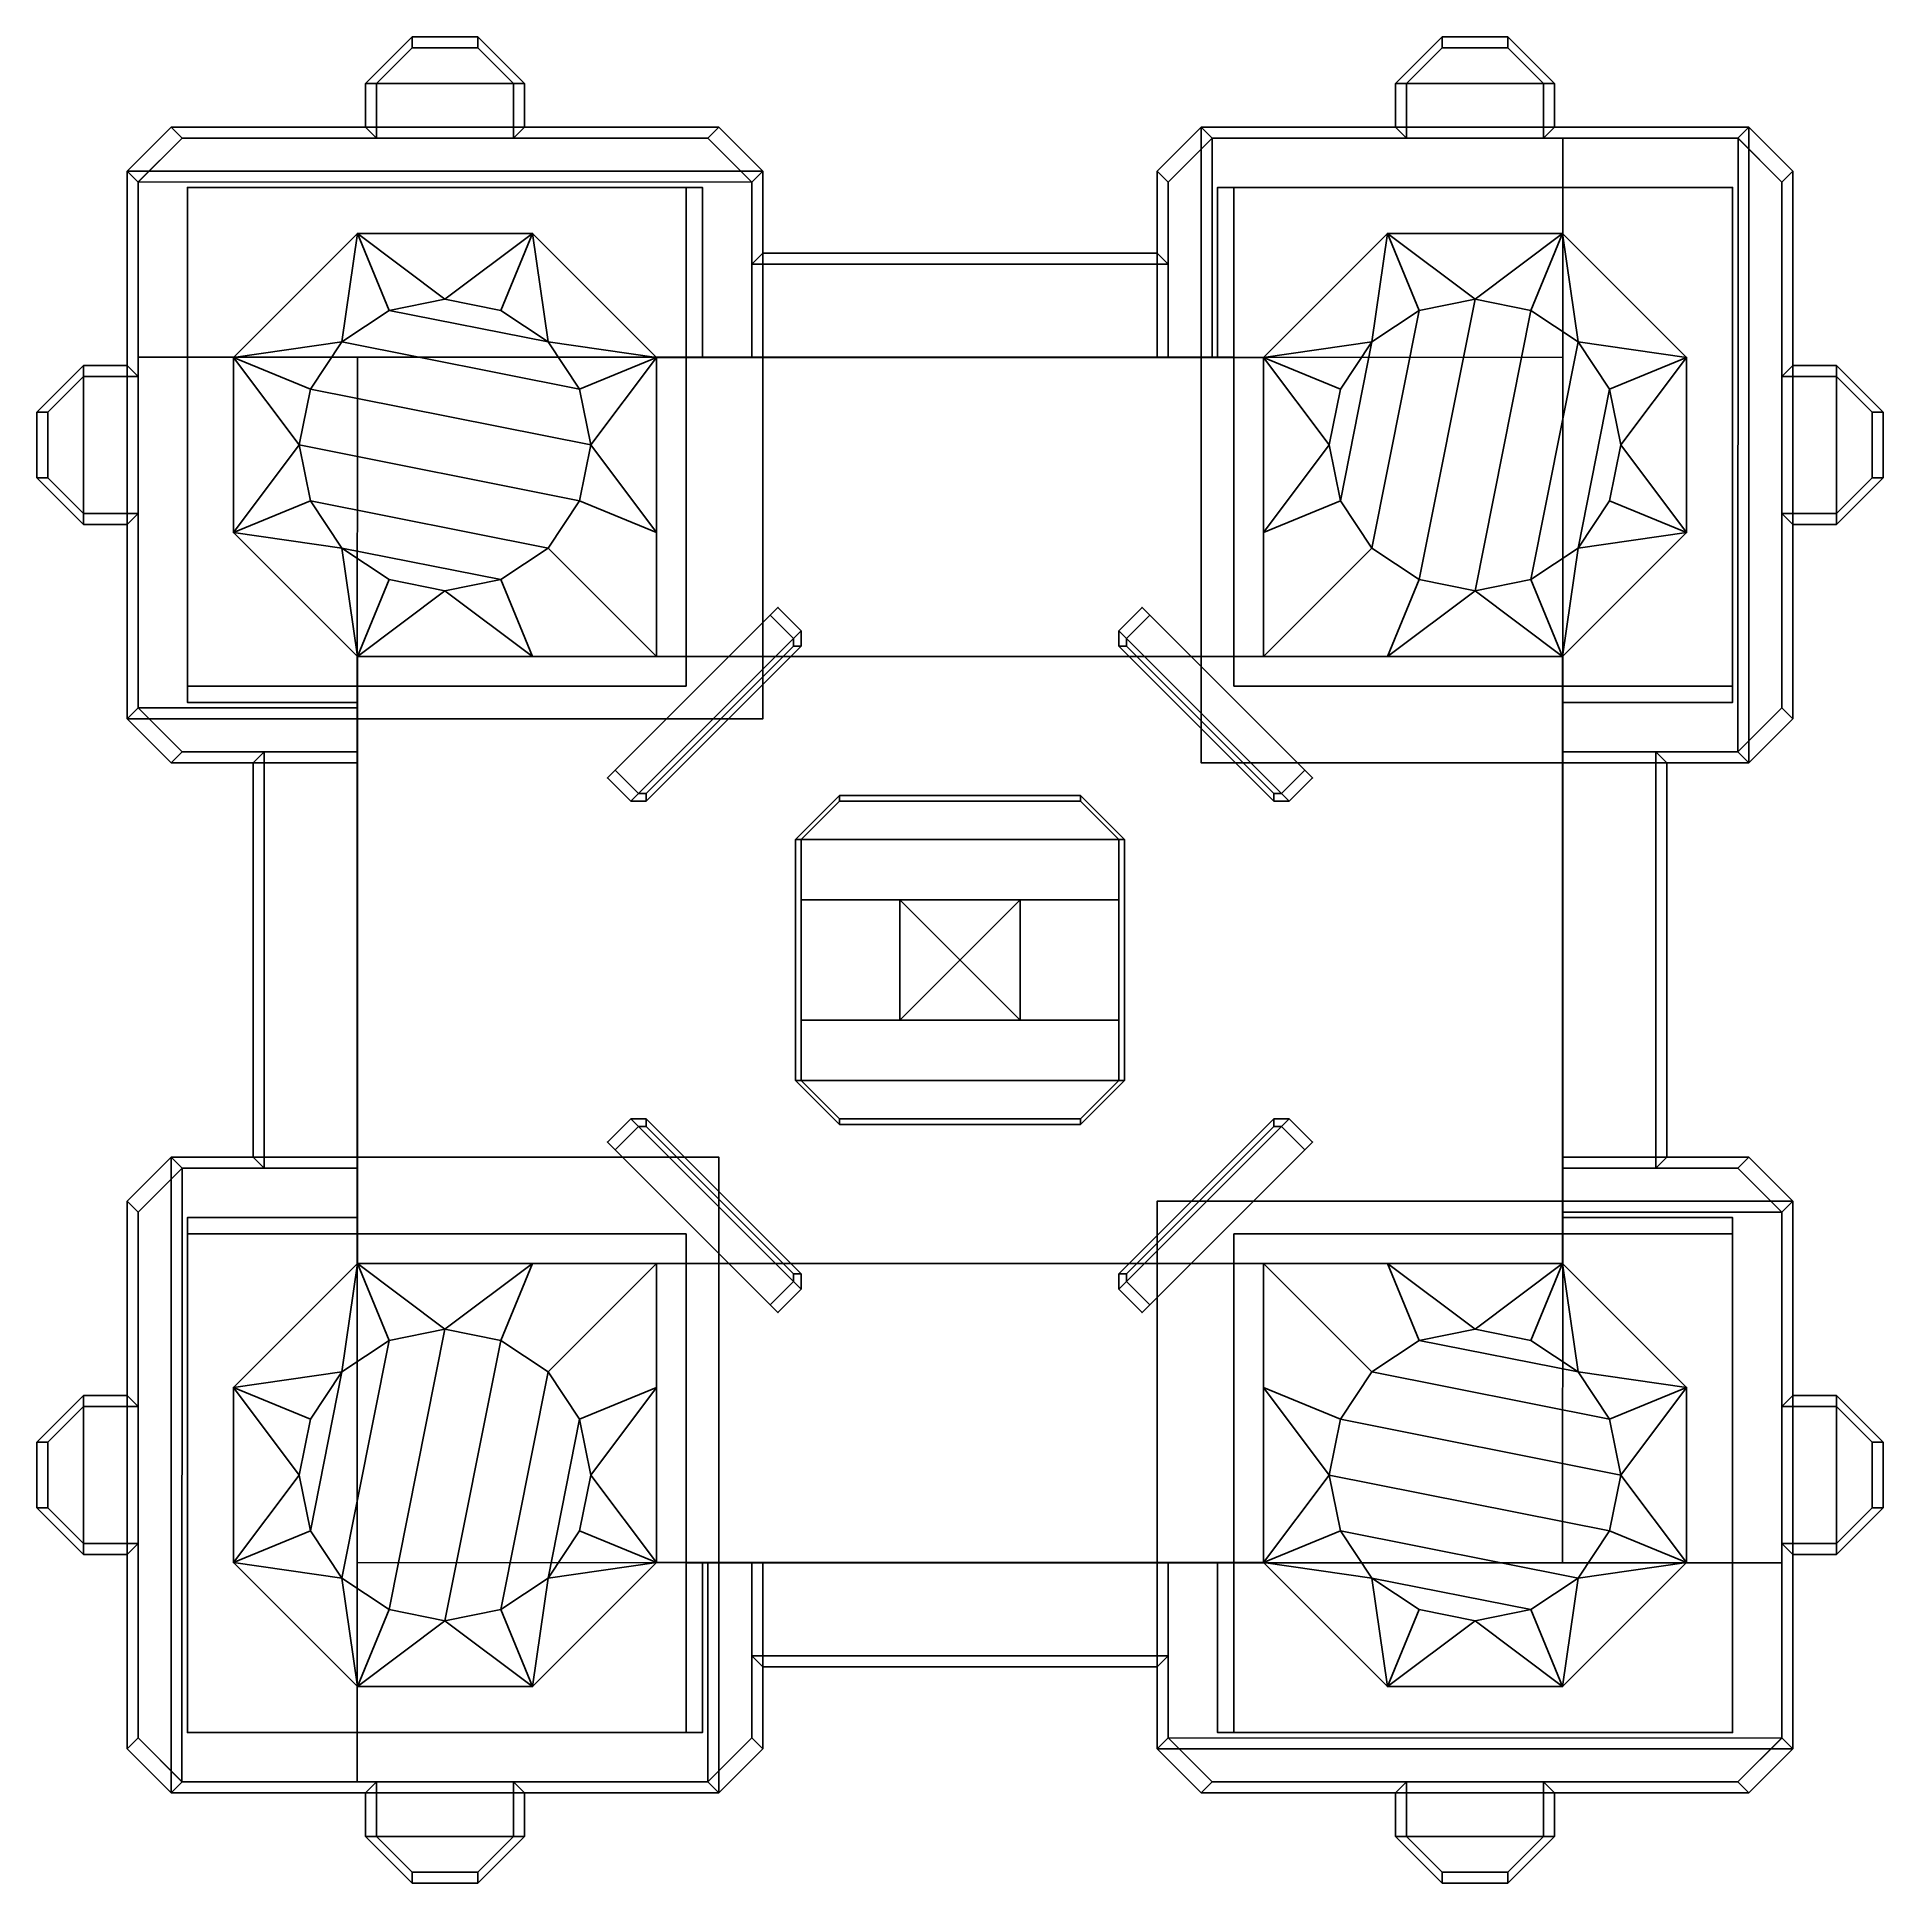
# Model space of a CAD drawing. Extents: x -6.9 to 77.4, y -42.1 to 42.1.
import ezdxf

# ---------------------------------------------------------------- set-up
doc = ezdxf.new("R2010")
doc.units = 0
doc.layers.get('0').update_dxf_attribs({"linetype": 'CONTINUOUS'})

msp = doc.modelspace()

# ---------------------------------------------------------------- linework, layer by layer
for p, q in [((32.5, 2.75, 38), (38, -2.75, 38)), ((32.5, -2.75, 38), (38, 2.75, 38))]:
    msp.add_line(p, q)
for points in [[(15.371, 39.999, 31.5), (8.129, 39.999, 31.5), (10.25, 42.12, 31.5), (13.25, 42.12, 31.5)], [(10.25, 42.12, 31.5), (8.129, 39.999, 31.5), (8.129, 39.999, 33), (10.25, 42.12, 33)], [(10.25, 42.12, 33), (8.129, 39.999, 33), (8.63, 40, 33), (10.25, 41.62, 33)], [(8.63, 40, 33), (8.63, 40, 32), (10.25, 41.62, 32), (10.25, 41.62, 33)], [(13.25, 41.62, 32), (10.25, 41.62, 32), (8.63, 39.999, 32), (14.87, 39.999, 32)], [(13.25, 42.12, 31.5), (10.25, 42.12, 31.5), (10.25, 42.12, 33), (13.25, 42.12, 33)], [(13.25, 42.12, 33), (10.25, 42.12, 33), (10.25, 41.62, 33), (13.25, 41.62, 33)], [(10.25, 41.62, 33), (10.25, 41.62, 32), (13.25, 41.62, 32), (13.25, 41.62, 33)], [(15.371, 39.999, 33), (13.25, 42.12, 33), (13.25, 41.62, 33), (14.87, 40, 33)], [(15.371, 39.999, 31.5), (13.25, 42.12, 31.5), (13.25, 42.12, 33), (15.371, 39.999, 33)], [(13.25, 41.62, 33), (13.25, 41.62, 32), (14.87, 40, 32), (14.87, 40, 33)], [(57.25, 42.12, 31.5), (55.129, 39.999, 31.5), (55.129, 39.999, 33), (57.25, 42.12, 33)], [(62.371, 39.999, 31.5), (55.129, 39.999, 31.5), (57.25, 42.12, 31.5), (60.25, 42.12, 31.5)], [(57.25, 42.12, 33), (55.129, 39.999, 33), (55.63, 40, 33), (57.25, 41.62, 33)], [(55.63, 40, 33), (55.63, 40, 32), (57.25, 41.62, 32), (57.25, 41.62, 33)], [(60.25, 41.62, 32), (57.25, 41.62, 32), (55.63, 39.999, 32), (61.87, 39.999, 32)], [(60.25, 42.12, 31.5), (57.25, 42.12, 31.5), (57.25, 42.12, 33), (60.25, 42.12, 33)], [(60.25, 42.12, 33), (57.25, 42.12, 33), (57.25, 41.62, 33), (60.25, 41.62, 33)], [(57.25, 41.62, 33), (57.25, 41.62, 32), (60.25, 41.62, 32), (60.25, 41.62, 33)], [(62.371, 39.999, 31.5), (60.25, 42.12, 31.5), (60.25, 42.12, 33), (62.371, 39.999, 33)], [(62.371, 39.999, 33), (60.25, 42.12, 33), (60.25, 41.62, 33), (61.87, 40, 33)], [(60.25, 41.62, 33), (60.25, 41.62, 32), (61.87, 40, 32), (61.87, 40, 33)], [(8.129, 39.999, 33), (8.129, 38, 33), (8.63, 37.5, 33), (8.63, 40, 33)], [(15.371, 38, 31.5), (8.129, 38, 31.5), (8.129, 39.999, 31.5), (15.371, 39.999, 31.5)], [(8.129, 39.999, 31.5), (8.129, 38, 31.5), (8.129, 38, 33), (8.129, 39.999, 33)], [(8.63, 37.5, 33), (8.63, 37.5, 32), (8.63, 40, 32), (8.63, 40, 33)], [(14.87, 39.999, 32), (8.63, 39.999, 32), (8.63, 38, 32), (14.87, 38, 32)], [(15.371, 38, 33), (15.371, 39.999, 33), (14.87, 40, 33), (14.87, 37.5, 33)], [(14.87, 40, 33), (14.87, 40, 32), (14.87, 37.5, 32), (14.87, 37.5, 33)], [(15.371, 38, 31.5), (15.371, 39.999, 31.5), (15.371, 39.999, 33), (15.371, 38, 33)], [(55.129, 39.999, 33), (55.129, 38, 33), (55.63, 37.5, 33), (55.63, 40, 33)], [(62.371, 38, 31.5), (55.129, 38, 31.5), (55.129, 39.999, 31.5), (62.371, 39.999, 31.5)], [(55.129, 39.999, 31.5), (55.129, 38, 31.5), (55.129, 38, 33), (55.129, 39.999, 33)], [(55.63, 37.5, 33), (55.63, 37.5, 32), (55.63, 40, 32), (55.63, 40, 33)], [(61.87, 39.999, 32), (55.63, 39.999, 32), (55.63, 38, 32), (61.87, 38, 32)], [(62.371, 38, 33), (62.371, 39.999, 33), (61.87, 40, 33), (61.87, 37.5, 33)], [(61.87, 40, 33), (61.87, 40, 32), (61.87, 37.5, 32), (61.87, 37.5, 33)], [(62.371, 38, 31.5), (62.371, 39.999, 31.5), (62.371, 39.999, 33), (62.371, 38, 33)], [(24.25, 38, 31.5), (26.25, 36, 31.5), (-2.75, 36, 31.5), (-0.75, 38, 31.5)], [(-0.75, 38, 31.5), (-2.75, 36, 31.5), (-2.75, 36.001, 33), (-0.75, 38, 33)], [(-0.75, 38, 33), (-2.75, 36.001, 33), (-2.25, 35.5, 33), (-0.25, 37.5, 33)], [(8.129, 38, 31.5), (-0.75, 38, 31.5), (-0.75, 38, 33), (8.129, 38, 33)], [(8.129, 38, 33), (-0.75, 38, 33), (-0.25, 37.5, 33), (8.63, 37.5, 33)], [(24.25, 38, 33), (15.371, 38, 33), (14.87, 37.5, 33), (23.75, 37.5, 33)], [(24.25, 38, 31.5), (15.371, 38, 31.5), (15.371, 38, 33), (24.25, 38, 33)], [(26.25, 36, 33), (24.25, 38, 33), (23.75, 37.5, 33), (25.75, 35.5, 33)], [(26.25, 36, 31.5), (24.25, 38, 31.5), (24.25, 38, 33), (26.25, 36, 33)], [(46.25, 38, 31.5), (44.25, 36, 31.5), (44.25, 36, 33), (46.25, 38, 33)], [(46.25, 27.5, 31.5), (44.25, 27.5, 31.5), (44.25, 36, 31.5), (46.25, 38, 31.5)], [(46.25, 38, 33), (44.25, 36, 33), (44.75, 35.5, 33), (46.75, 37.5, 33)], [(55.129, 38, 31.5), (46.25, 38, 31.5), (46.25, 38, 33), (55.129, 38, 33)], [(55.129, 38, 33), (46.25, 38, 33), (46.75, 37.5, 33), (55.63, 37.5, 33)], [(71.25, 9, 31.5), (46.25, 9, 31.5), (46.25, 38, 31.5), (71.25, 38, 31.5)], [(71.251, 38, 33), (62.371, 38, 33), (61.87, 37.5, 33), (70.75, 37.5, 33)], [(71.25, 38, 31.5), (62.371, 38, 31.5), (62.371, 38, 33), (71.251, 38, 33)], [(73.25, 36, 33), (71.251, 38, 33), (70.75, 37.5, 33), (72.75, 35.5, 33)], [(73.25, 11, 31.5), (71.25, 9, 31.5), (71.25, 38, 31.5), (73.25, 36, 31.5)], [(73.25, 36, 31.5), (71.25, 38, 31.5), (71.251, 38, 33), (73.25, 36, 33)], [(-0.25, 37.5, 32), (-2.25, 35.51, 32), (25.75, 35.5, 32), (23.75, 37.5, 32)], [(-0.25, 37.5, 33), (-2.25, 35.5, 33), (-2.25, 35.5, 32), (-0.25, 37.5, 32)], [(-0.25, 37.5, 33), (-0.25, 37.5, 32), (8.63, 37.5, 32), (8.63, 37.5, 33)], [(14.87, 37.5, 33), (14.87, 37.5, 32), (23.75, 37.5, 32), (23.75, 37.5, 33)], [(23.75, 37.5, 33), (23.75, 37.5, 32), (25.75, 35.5, 32), (25.75, 35.5, 33)], [(44.75, 35.5, 33), (44.75, 35.5, 32), (46.75, 37.5, 32), (46.75, 37.5, 33)], [(46.75, 37.5, 32), (44.75, 35.5, 32), (44.75, 27.5, 32), (46.75, 27.5, 32)], [(62.75, 37.5, 32), (46.75, 37.5, 32), (46.75, 27.5, 32), (62.75, 27.499, 32)], [(46.75, 37.5, 33), (46.75, 37.5, 32), (55.63, 37.5, 32), (55.63, 37.5, 33)], [(61.87, 37.5, 33), (61.87, 37.5, 32), (70.75, 37.5, 32), (70.75, 37.5, 33)], [(70.76, 37.5, 32), (62.75, 37.5, 32), (62.75, 9.5, 32), (70.75, 9.5, 32)], [(72.75, 35.5, 32), (70.76, 37.5, 32), (70.75, 9.5, 32), (72.75, 11.5, 32)], [(72.75, 35.5, 33), (70.75, 37.5, 33), (70.75, 37.5, 32), (72.75, 35.5, 32)], [(-2.75, 36.001, 33), (-2.75, 27.121, 33), (-2.25, 26.62, 33), (-2.25, 35.5, 33)], [(-2.75, 36, 31.5), (-2.75, 27.121, 31.5), (-2.75, 27.121, 33), (-2.75, 36.001, 33)], [(26.25, 36, 31.5), (26.25, 11, 31.5), (-2.75, 11, 31.5), (-2.75, 36, 31.5)], [(-2.25, 35.51, 32), (-2.25, 27.5, 32), (25.75, 27.5, 32), (25.75, 35.5, 32)], [(-2.25, 26.62, 33), (-2.25, 26.62, 32), (-2.25, 35.5, 32), (-2.25, 35.5, 33)], [(26.25, 32.25, 33), (26.25, 36, 33), (25.75, 35.5, 33), (25.75, 31.75, 33)], [(25.75, 31.75, 33), (25.75, 35.5, 33), (25.75, 35.5, 32), (25.75, 31.75, 32)], [(26.25, 32.25, 31.5), (26.25, 36, 31.5), (26.25, 36, 33), (26.25, 32.25, 33)], [(44.25, 36, 31.5), (44.25, 32.25, 31.5), (44.25, 32.25, 33), (44.25, 36, 33)], [(44.25, 36, 33), (44.25, 32.25, 33), (44.75, 31.75, 33), (44.75, 35.5, 33)], [(44.75, 31.75, 33), (44.75, 31.75, 32), (44.75, 35.5, 32), (44.75, 35.5, 33)], [(73.25, 27.121, 33), (73.25, 36, 33), (72.75, 35.5, 33), (72.75, 26.62, 33)], [(72.75, 35.5, 33), (72.75, 35.5, 32), (72.75, 26.62, 32), (72.75, 26.62, 33)], [(73.25, 27.121, 31.5), (73.25, 36, 31.5), (73.25, 36, 33), (73.25, 27.121, 33)], [(0, 35.25, 32), (0, 35.25), (0, 12.5), (0, 12.5, 32)], [(22.75, 35.25, 32), (22.75, 35.25), (0, 35.25), (0, 35.25, 32)], [(22.75, 12.5, 32), (22.75, 12.5), (22.75, 35.25), (22.75, 35.25, 32)], [(23.5, 35.25, 6.7), (23.5, 35.25), (22.75, 35.25), (22.75, 35.25, 6.7)], [(22.75, 27.5, 6.7), (23.5, 27.5, 6.7), (23.5, 35.25, 6.7), (22.75, 35.25, 6.7)], [(23.5, 27.5, 6.7), (23.5, 27.5), (23.5, 35.25), (23.5, 35.25, 6.7)], [(47, 35.25, 6.7), (47, 35.25), (47, 27.5), (47, 27.5, 6.7)], [(47.75, 35.25), (47, 35.25), (47, 35.25, 6.7), (47.75, 35.25, 6.7)], [(47.75, 35.25, 6.7), (47, 35.25, 6.7), (47, 27.5, 6.7), (47.75, 27.5, 6.7)], [(70.5, 35.25, 32), (70.5, 35.25), (47.75, 35.25), (47.75, 35.25, 32)], [(47.75, 35.25), (47.75, 12.5), (47.75, 12.5, 32), (47.75, 35.25, 32)], [(70.5, 12.5, 32), (70.5, 12.5), (70.5, 35.25), (70.5, 35.25, 32)], [(7.751, 33.155, 32), (2.095, 27.499, 32), (2.095, 27.499, 39), (7.751, 33.155, 39)], [(2.095, 27.499, 39), (7.048, 28.202, 39), (7.751, 33.155, 39)], [(7.048, 28.202, 39), (9.205, 29.644, 39), (7.751, 33.155, 39)], [(9.205, 29.644, 39), (11.75, 30.15, 39), (7.751, 33.155, 39)], [(7.751, 33.155, 39), (11.75, 30.15, 39), (15.749, 33.155, 39)], [(15.749, 33.155, 32), (7.751, 33.155, 32), (7.751, 33.155, 39), (15.749, 33.155, 39)], [(11.75, 30.15, 39), (14.295, 29.644, 39), (15.749, 33.155, 39)], [(14.295, 29.644, 39), (16.452, 28.202, 39), (15.749, 33.155, 39)], [(21.405, 27.499, 32), (15.749, 33.155, 32), (15.749, 33.155, 39), (21.405, 27.499, 39)], [(15.749, 33.155, 39), (16.452, 28.202, 39), (21.405, 27.499, 39)], [(54.751, 33.155, 32), (49.095, 27.499, 32), (49.095, 27.499, 39), (54.751, 33.155, 39)], [(54.751, 33.155, 39), (49.095, 27.499, 39), (54.048, 28.202, 39)], [(54.751, 33.155, 39), (54.048, 28.202, 39), (56.205, 29.644, 39)], [(62.749, 33.155, 32), (54.751, 33.155, 32), (54.751, 33.155, 39), (62.749, 33.155, 39)], [(54.751, 33.155, 39), (58.75, 30.15, 39), (62.749, 33.155, 39)], [(54.751, 33.155, 39), (56.205, 29.644, 39), (58.75, 30.15, 39)], [(58.75, 30.15, 39), (61.295, 29.644, 39), (62.749, 33.155, 39)], [(61.295, 29.644, 39), (63.452, 28.202, 39), (62.749, 33.155, 39)], [(68.405, 27.499, 32), (62.749, 33.155, 32), (62.749, 33.155, 39), (68.405, 27.499, 39)], [(62.749, 33.155, 39), (63.452, 28.202, 39), (68.405, 27.499, 39)], [(44.25, 32.25, 33), (26.25, 32.25, 33), (25.75, 31.75, 33), (44.75, 31.75, 33)], [(44.25, 27.5, 31.5), (26.25, 27.5, 31.5), (26.25, 32.25, 31.5), (44.25, 32.25, 31.5)], [(44.25, 32.25, 31.5), (26.25, 32.25, 31.5), (26.25, 32.25, 33), (44.25, 32.25, 33)], [(44.75, 31.75, 32), (25.75, 31.75, 32), (25.75, 27.5, 32), (44.75, 27.5, 32)], [(25.75, 31.75, 33), (25.75, 31.75, 32), (44.75, 31.75, 32), (44.75, 31.75, 33)], [(7.048, 28.202, 38), (17.894, 26.045, 38), (16.452, 28.202, 38), (9.205, 29.644, 38)], [(7.048, 28.202, 38), (9.205, 29.644, 38), (9.205, 29.644, 39), (7.048, 28.202, 39)], [(9.205, 29.644, 38), (11.75, 30.15, 38), (11.75, 30.15, 39), (9.205, 29.644, 39)], [(9.205, 29.644, 38), (16.452, 28.202, 38), (14.295, 29.644, 38), (11.75, 30.15, 38)], [(11.75, 30.15, 38), (14.295, 29.644, 38), (14.295, 29.644, 39), (11.75, 30.15, 39)], [(14.295, 29.644, 38), (16.452, 28.202, 38), (16.452, 28.202, 39), (14.295, 29.644, 39)], [(54.048, 28.202, 38), (52.606, 20.955, 38), (54.048, 18.798, 38), (56.205, 29.644, 38)], [(56.205, 29.644, 38), (54.048, 18.798, 38), (56.205, 17.356, 38), (58.75, 30.15, 38)], [(54.048, 28.202, 38), (56.205, 29.644, 38), (56.205, 29.644, 39), (54.048, 28.202, 39)], [(58.75, 30.15, 38), (56.205, 17.356, 38), (58.75, 16.85, 38), (61.295, 29.644, 38)], [(56.205, 29.644, 38), (58.75, 30.15, 38), (58.75, 30.15, 39), (56.205, 29.644, 39)], [(58.75, 30.15, 38), (61.295, 29.644, 38), (61.295, 29.644, 39), (58.75, 30.15, 39)], [(61.295, 29.644, 38), (58.75, 16.85, 38), (61.295, 17.356, 38), (63.452, 28.202, 38)], [(61.295, 29.644, 38), (63.452, 28.202, 38), (63.452, 28.202, 39), (61.295, 29.644, 39)], [(5.606, 26.045, 39), (7.048, 28.202, 39), (2.095, 27.499, 39)], [(5.606, 26.045, 38), (18.4, 23.5, 38), (17.894, 26.045, 38), (7.048, 28.202, 38)], [(5.606, 26.045, 38), (7.048, 28.202, 38), (7.048, 28.202, 39), (5.606, 26.045, 39)], [(16.452, 28.202, 39), (17.894, 26.045, 39), (21.405, 27.499, 39)], [(16.452, 28.202, 38), (17.894, 26.045, 38), (17.894, 26.045, 39), (16.452, 28.202, 39)], [(49.095, 27.499, 39), (52.606, 26.045, 39), (54.048, 28.202, 39)], [(52.606, 26.045, 38), (52.1, 23.5, 38), (52.606, 20.955, 38), (54.048, 28.202, 38)], [(52.606, 26.045, 38), (54.048, 28.202, 38), (54.048, 28.202, 39), (52.606, 26.045, 39)], [(63.452, 28.202, 38), (61.295, 17.356, 38), (63.452, 18.798, 38), (64.894, 26.045, 38)], [(63.452, 28.202, 39), (64.894, 26.045, 39), (68.405, 27.499, 39)], [(63.452, 28.202, 38), (64.894, 26.045, 38), (64.894, 26.045, 39), (63.452, 28.202, 39)], [(-4.749, 27.121, 31.5), (-4.749, 19.879, 31.5), (-6.87, 22, 31.5), (-6.87, 25, 31.5)], [(-4.749, 27.121, 33), (-6.87, 25, 33), (-6.37, 25, 33), (-4.75, 26.62, 33)], [(-4.749, 27.121, 31.5), (-6.87, 25, 31.5), (-6.87, 25, 33), (-4.749, 27.121, 33)], [(-2.75, 27.121, 33), (-4.749, 27.121, 33), (-4.75, 26.62, 33), (-2.25, 26.62, 33)], [(-2.75, 27.121, 31.5), (-2.75, 19.879, 31.5), (-4.749, 19.879, 31.5), (-4.749, 27.121, 31.5)], [(-2.75, 27.121, 31.5), (-4.749, 27.121, 31.5), (-4.749, 27.121, 33), (-2.75, 27.121, 33)], [(-2.25, 27.5, 32), (-2.25, 11.5, 32), (7.75, 11.5, 32), (7.751, 27.5, 32)], [(2.095, 27.499, 32), (2.095, 19.501, 32), (2.095, 19.501, 39), (2.095, 27.499, 39)], [(2.095, 19.501, 39), (5.1, 23.5, 39), (2.095, 27.499, 39)], [(5.1, 23.5, 39), (5.606, 26.045, 39), (2.095, 27.499, 39)], [(17.894, 26.045, 39), (18.4, 23.5, 39), (21.405, 27.499, 39)], [(21.405, 27.499, 39), (18.4, 23.5, 39), (21.405, 19.501, 39)], [(49.095, 27.499, 38), (49.095, 27.499, 32), (21.4, 27.5, 32), (21.405, 27.499, 38)], [(21.405, 13.845, 38), (49.095, 13.845, 38), (49.095, 27.499, 38), (21.405, 27.499, 38)], [(21.405, 19.501, 32), (21.405, 27.499, 32), (21.405, 27.499, 39), (21.405, 19.501, 39)], [(47.75, 27.5, 32), (47.75, 27.5, 6.7), (22.75, 27.5, 6.7), (22.75, 27.5, 32)], [(47, 27.5, 6.7), (47, 27.5), (23.5, 27.5), (23.5, 27.5, 6.7)], [(49.095, 27.499, 39), (49.095, 19.501, 39), (52.1, 23.5, 39)], [(49.095, 27.499, 32), (49.095, 19.501, 32), (49.095, 19.501, 39), (49.095, 27.499, 39)], [(49.095, 27.499, 39), (52.1, 23.5, 39), (52.606, 26.045, 39)], [(64.894, 26.045, 39), (65.4, 23.5, 39), (68.405, 27.499, 39)], [(68.405, 27.499, 39), (65.4, 23.5, 39), (68.405, 19.501, 39)], [(68.405, 19.501, 32), (68.405, 27.499, 32), (68.405, 27.499, 39), (68.405, 19.501, 39)], [(75.249, 27.121, 33), (73.25, 27.121, 33), (72.75, 26.62, 33), (75.25, 26.62, 33)], [(73.25, 19.879, 31.5), (73.25, 27.121, 31.5), (75.249, 27.121, 31.5), (75.249, 19.879, 31.5)], [(75.249, 27.121, 31.5), (73.25, 27.121, 31.5), (73.25, 27.121, 33), (75.249, 27.121, 33)], [(75.249, 19.879, 31.5), (75.249, 27.121, 31.5), (77.37, 25, 31.5), (77.37, 22, 31.5)], [(77.37, 25, 31.5), (75.249, 27.121, 31.5), (75.249, 27.121, 33), (77.37, 25, 33)], [(77.37, 25, 33), (75.249, 27.121, 33), (75.25, 26.62, 33), (76.87, 25, 33)], [(-6.37, 25, 32), (-6.37, 22, 32), (-4.749, 20.38, 32), (-4.749, 26.62, 32)], [(-6.37, 25, 33), (-6.37, 25, 32), (-4.75, 26.62, 32), (-4.75, 26.62, 33)], [(-4.75, 26.62, 33), (-4.75, 26.62, 32), (-2.25, 26.62, 32), (-2.25, 26.62, 33)], [(-4.749, 26.62, 32), (-4.749, 20.38, 32), (-2.75, 20.38, 32), (-2.75, 26.62, 32)], [(72.75, 26.62, 33), (72.75, 26.62, 32), (75.25, 26.62, 32), (75.25, 26.62, 33)], [(75.249, 20.38, 32), (75.249, 26.62, 32), (73.25, 26.62, 32), (73.25, 20.38, 32)], [(76.87, 22, 32), (76.87, 25, 32), (75.249, 26.62, 32), (75.249, 20.38, 32)], [(75.25, 26.62, 33), (75.25, 26.62, 32), (76.87, 25, 32), (76.87, 25, 33)], [(5.1, 23.5, 38), (17.894, 20.955, 38), (18.4, 23.5, 38), (5.606, 26.045, 38)], [(5.1, 23.5, 38), (5.606, 26.045, 38), (5.606, 26.045, 39), (5.1, 23.5, 39)], [(17.894, 26.045, 38), (18.4, 23.5, 38), (18.4, 23.5, 39), (17.894, 26.045, 39)], [(52.1, 23.5, 38), (52.606, 26.045, 38), (52.606, 26.045, 39), (52.1, 23.5, 39)], [(64.894, 26.045, 38), (63.452, 18.798, 38), (64.894, 20.955, 38), (65.4, 23.5, 38)], [(64.894, 26.045, 38), (65.4, 23.5, 38), (65.4, 23.5, 39), (64.894, 26.045, 39)], [(-6.87, 25, 33), (-6.87, 22, 33), (-6.37, 22, 33), (-6.37, 25, 33)], [(-6.87, 25, 31.5), (-6.87, 22, 31.5), (-6.87, 22, 33), (-6.87, 25, 33)], [(-6.37, 22, 33), (-6.37, 22, 32), (-6.37, 25, 32), (-6.37, 25, 33)], [(77.37, 22, 33), (77.37, 25, 33), (76.87, 25, 33), (76.87, 22, 33)], [(76.87, 25, 33), (76.87, 25, 32), (76.87, 22, 32), (76.87, 22, 33)], [(77.37, 22, 31.5), (77.37, 25, 31.5), (77.37, 25, 33), (77.37, 22, 33)], [(2.095, 19.501, 39), (5.606, 20.955, 39), (5.1, 23.5, 39)], [(5.606, 20.955, 38), (16.452, 18.798, 38), (17.894, 20.955, 38), (5.1, 23.5, 38)], [(5.606, 20.955, 38), (5.1, 23.5, 38), (5.1, 23.5, 39), (5.606, 20.955, 39)], [(18.4, 23.5, 38), (17.894, 20.955, 38), (17.894, 20.955, 39), (18.4, 23.5, 39)], [(18.4, 23.5, 39), (17.894, 20.955, 39), (21.405, 19.501, 39)], [(52.1, 23.5, 39), (49.095, 19.501, 39), (52.606, 20.955, 39)], [(52.606, 20.955, 38), (52.1, 23.5, 38), (52.1, 23.5, 39), (52.606, 20.955, 39)], [(65.4, 23.5, 38), (64.894, 20.955, 38), (64.894, 20.955, 39), (65.4, 23.5, 39)], [(65.4, 23.5, 39), (64.894, 20.955, 39), (68.405, 19.501, 39)], [(-6.87, 22, 33), (-4.749, 19.879, 33), (-4.75, 20.38, 33), (-6.37, 22, 33)], [(-6.87, 22, 31.5), (-4.749, 19.879, 31.5), (-4.749, 19.879, 33), (-6.87, 22, 33)], [(-4.75, 20.38, 33), (-4.75, 20.38, 32), (-6.37, 22, 32), (-6.37, 22, 33)], [(75.249, 19.879, 31.5), (77.37, 22, 31.5), (77.37, 22, 33), (75.249, 19.879, 33)], [(75.249, 19.879, 33), (77.37, 22, 33), (76.87, 22, 33), (75.25, 20.38, 33)], [(76.87, 22, 33), (76.87, 22, 32), (75.25, 20.38, 32), (75.25, 20.38, 33)], [(-2.25, 20.38, 33), (-2.25, 20.38, 32), (-4.75, 20.38, 32), (-4.75, 20.38, 33)], [(-4.749, 19.879, 33), (-2.75, 19.879, 33), (-2.25, 20.38, 33), (-4.75, 20.38, 33)], [(-2.75, 19.879, 33), (-2.75, 11, 33), (-2.25, 11.5, 33), (-2.25, 20.38, 33)], [(-2.25, 11.5, 33), (-2.25, 11.5, 32), (-2.25, 20.38, 32), (-2.25, 20.38, 33)], [(2.095, 19.501, 39), (7.048, 18.798, 39), (5.606, 20.955, 39)], [(7.048, 18.798, 38), (14.295, 17.356, 38), (16.452, 18.798, 38), (5.606, 20.955, 38)], [(7.048, 18.798, 38), (5.606, 20.955, 38), (5.606, 20.955, 39), (7.048, 18.798, 39)], [(21.405, 19.501, 38), (17.894, 20.955, 38), (16.452, 18.798, 38), (21.405, 13.845, 38)], [(17.894, 20.955, 38), (21.405, 19.501, 38), (21.405, 19.501, 39), (17.894, 20.955, 39)], [(49.095, 13.845, 38), (54.048, 18.798, 38), (52.606, 20.955, 38), (49.095, 19.501, 38)], [(49.095, 19.501, 38), (52.606, 20.955, 38), (52.606, 20.955, 39), (49.095, 19.501, 39)], [(64.894, 20.955, 39), (63.452, 18.798, 39), (68.405, 19.501, 39)], [(64.894, 20.955, 38), (63.452, 18.798, 38), (63.452, 18.798, 39), (64.894, 20.955, 39)], [(72.75, 20.38, 33), (72.75, 20.38, 32), (72.75, 11.5, 32), (72.75, 11.5, 33)], [(75.25, 20.38, 33), (75.25, 20.38, 32), (72.75, 20.38, 32), (72.75, 20.38, 33)], [(73.25, 11, 33), (73.25, 19.879, 33), (72.75, 20.38, 33), (72.75, 11.5, 33)], [(73.25, 19.879, 33), (75.249, 19.879, 33), (75.25, 20.38, 33), (72.75, 20.38, 33)], [(-4.749, 19.879, 31.5), (-2.75, 19.879, 31.5), (-2.75, 19.879, 33), (-4.749, 19.879, 33)], [(-2.75, 19.879, 31.5), (-2.75, 11, 31.5), (-2.75, 11, 33), (-2.75, 19.879, 33)], [(2.095, 19.501, 32), (7.751, 13.845, 32), (7.751, 13.845, 39), (2.095, 19.501, 39)], [(2.095, 19.501, 39), (7.751, 13.845, 39), (7.048, 18.798, 39)], [(62.749, 13.845, 32), (68.405, 19.501, 32), (68.405, 19.501, 39), (62.749, 13.845, 39)], [(68.405, 19.501, 39), (63.452, 18.798, 39), (62.749, 13.845, 39)], [(73.25, 19.879, 31.5), (75.249, 19.879, 31.5), (75.249, 19.879, 33), (73.25, 19.879, 33)], [(73.25, 11, 31.5), (73.25, 19.879, 31.5), (73.25, 19.879, 33), (73.25, 11, 33)], [(7.751, 13.845, 39), (9.205, 17.356, 39), (7.048, 18.798, 39)], [(9.205, 17.356, 38), (11.75, 16.85, 38), (14.295, 17.356, 38), (7.048, 18.798, 38)], [(9.205, 17.356, 38), (7.048, 18.798, 38), (7.048, 18.798, 39), (9.205, 17.356, 39)], [(21.405, 13.845, 38), (16.452, 18.798, 38), (14.295, 17.356, 38), (15.749, 13.845, 38)], [(54.751, 13.845, 38), (56.205, 17.356, 38), (54.048, 18.798, 38), (49.095, 13.845, 38)], [(63.452, 18.798, 39), (61.295, 17.356, 39), (62.749, 13.845, 39)], [(63.452, 18.798, 38), (61.295, 17.356, 38), (61.295, 17.356, 39), (63.452, 18.798, 39)], [(7.751, 13.845, 39), (11.75, 16.85, 39), (9.205, 17.356, 39)], [(7.751, 13.845, 39), (15.749, 13.845, 39), (11.75, 16.85, 39)], [(11.75, 16.85, 38), (9.205, 17.356, 38), (9.205, 17.356, 39), (11.75, 16.85, 39)], [(14.295, 17.356, 38), (11.75, 16.85, 38), (11.75, 16.85, 39), (14.295, 17.356, 39)], [(11.75, 16.85, 39), (15.749, 13.845, 39), (14.295, 17.356, 39)], [(15.749, 13.845, 38), (14.295, 17.356, 38), (14.295, 17.356, 39), (15.749, 13.845, 39)], [(56.205, 17.356, 38), (54.751, 13.845, 38), (54.751, 13.845, 39), (56.205, 17.356, 39)], [(58.75, 16.85, 39), (56.205, 17.356, 39), (54.751, 13.845, 39)], [(62.749, 13.845, 39), (58.75, 16.85, 39), (54.751, 13.845, 39)], [(58.75, 16.85, 38), (56.205, 17.356, 38), (56.205, 17.356, 39), (58.75, 16.85, 39)], [(61.295, 17.356, 39), (58.75, 16.85, 39), (62.749, 13.845, 39)], [(61.295, 17.356, 38), (58.75, 16.85, 38), (58.75, 16.85, 39), (61.295, 17.356, 39)], [(26.588, 15.733, 39), (26.941, 16.087, 38), (19.163, 8.309, 38), (19.517, 8.662, 39)], [(27.649, 14.672, 39), (28.002, 15.026, 38), (26.941, 16.087, 38), (26.588, 15.733, 39)], [(43.559, 16.087, 38), (42.498, 15.026, 38), (42.851, 14.672, 39), (43.912, 15.733, 39)], [(50.983, 8.662, 39), (51.337, 8.309, 38), (43.559, 16.087, 38), (43.912, 15.733, 39)], [(19.517, 8.662, 39), (20.578, 7.601, 39), (27.649, 14.672, 39), (26.588, 15.733, 39)], [(43.912, 15.733, 39), (42.851, 14.672, 39), (49.922, 7.601, 39), (50.983, 8.662, 39)], [(20.578, 7.601, 39), (20.931, 7.601, 39), (27.649, 14.319, 39), (27.649, 14.672, 39)], [(27.649, 14.319, 39), (28.002, 14.319, 38), (28.002, 15.026, 38), (27.649, 14.672, 39)], [(42.498, 15.026, 38), (42.498, 14.319, 38), (42.851, 14.319, 39), (42.851, 14.672, 39)], [(42.851, 14.672, 39), (42.851, 14.319, 39), (49.569, 7.601, 39), (49.922, 7.601, 39)], [(7.751, 13.845, 32), (7.751, -13.845, 32), (7.751, -13.845, 38), (7.751, 13.845, 38)], [(7.751, -13.845, 38), (62.749, -13.845, 38), (62.749, 13.845, 38), (7.751, 13.845, 38)], [(7.751, 13.845, 32), (15.749, 13.845, 32), (15.749, 13.845, 39), (7.751, 13.845, 39)], [(20.931, 7.601, 39), (20.931, 7.248, 38), (28.002, 14.319, 38), (27.649, 14.319, 39)], [(42.851, 14.319, 39), (42.498, 14.319, 38), (49.569, 7.248, 38), (49.569, 7.601, 39)], [(54.751, 13.845, 32), (62.749, 13.845, 32), (62.749, 13.845, 39), (54.751, 13.845, 39)], [(62.749, -13.845, 38), (62.749, -13.845, 32), (62.749, 13.845, 32), (62.749, 13.845, 38)], [(0, 12.5), (22.75, 12.5), (22.75, 12.5, 32), (0, 12.5, 32)], [(0, 12.5, 6.7), (0, 11.75, 6.7), (7.75, 11.75, 6.7), (7.75, 12.5, 6.7)], [(0, 12.5), (0, 11.75), (0, 11.75, 6.7), (0, 12.5, 6.7)], [(7.75, 12.5, 6.7), (7.75, -12.5, 6.7), (7.75, -12.5, 32), (7.75, 12.5, 32)], [(47.75, 12.5, 32), (47.75, 12.5), (70.5, 12.5), (70.5, 12.5, 32)], [(62.75, -12.5, 32), (62.75, -12.5, 6.7), (62.75, 12.5, 6.7), (62.75, 12.5, 32)], [(62.75, 12.5, 6.7), (62.75, 11.75, 6.7), (70.5, 11.75, 6.7), (70.5, 12.5, 6.7)], [(70.5, 11.75, 6.7), (70.5, 11.75), (70.5, 12.5), (70.5, 12.5, 6.7)], [(-2.75, 11, 33), (-0.75, 9, 33), (-0.25, 9.5, 33), (-2.25, 11.5, 33)], [(7.75, 11, 31.5), (7.75, 9, 31.5), (-0.75, 9, 31.5), (-2.75, 11, 31.5)], [(-2.75, 11, 31.5), (-0.75, 9, 31.5), (-0.75, 9, 33), (-2.75, 11, 33)], [(-2.25, 11.5, 32), (-0.25, 9.5, 32), (7.75, 9.5, 32), (7.75, 11.5, 32)], [(-0.25, 9.5, 33), (-0.25, 9.5, 32), (-2.25, 11.5, 32), (-2.25, 11.5, 33)], [(0, 11.75, 6.7), (0, 11.75), (7.75, 11.75), (7.75, 11.75, 6.7)], [(7.75, 11.75), (7.75, -11.75), (7.75, -11.75, 6.7), (7.75, 11.75, 6.7)], [(62.75, -11.75, 6.7), (62.75, -11.75), (62.75, 11.75), (62.75, 11.75, 6.7)], [(62.75, 11.75, 6.7), (62.75, 11.75), (70.5, 11.75), (70.5, 11.75, 6.7)], [(72.75, 11.5, 33), (72.75, 11.5, 32), (70.75, 9.5, 32), (70.75, 9.5, 33)], [(71.25, 9, 33), (73.25, 11, 33), (72.75, 11.5, 33), (70.75, 9.5, 33)], [(71.25, 9, 31.5), (73.25, 11, 31.5), (73.25, 11, 33), (71.25, 9, 33)], [(-0.75, 9, 33), (3, 9, 33), (3.5, 9.5, 33), (-0.25, 9.5, 33)], [(3.5, 9.5, 33), (3.5, 9.5, 32), (-0.25, 9.5, 32), (-0.25, 9.5, 33)], [(3, 9, 33), (3, -9, 33), (3.5, -9.5, 33), (3.5, 9.5, 33)], [(3.5, 9.5, 32), (3.5, -9.5, 32), (7.75, -9.5, 32), (7.75, 9.5, 32)], [(3.5, -9.5, 33), (3.5, -9.5, 32), (3.5, 9.5, 32), (3.5, 9.5, 33)], [(67, -9.5, 32), (67, 9.5, 32), (62.75, 9.5, 32), (62.75, -9.5, 32)], [(67, 9.5, 33), (70.75, 9.5, 33), (70.75, 9.5, 32), (67, 9.5, 32)], [(67.5, 9, 33), (71.25, 9, 33), (70.75, 9.5, 33), (67, 9.5, 33)], [(67.5, -9, 33), (67.5, 9, 33), (67, 9.5, 33), (67, -9.5, 33)], [(67, 9.5, 33), (67, 9.5, 32), (67, -9.5, 32), (67, -9.5, 33)], [(-0.75, 9, 31.5), (3, 9, 31.5), (3, 9, 33), (-0.75, 9, 33)], [(7.75, 9, 31.5), (7.75, -9, 31.5), (3, -9, 31.5), (3, 9, 31.5)], [(3, 9, 31.5), (3, -9, 31.5), (3, -9, 33), (3, 9, 33)], [(19.163, 8.309, 38), (20.224, 7.248, 38), (20.578, 7.601, 39), (19.517, 8.662, 39)], [(49.922, 7.601, 39), (50.276, 7.248, 38), (51.337, 8.309, 38), (50.983, 8.662, 39)], [(62.75, -9, 31.5), (62.75, 9, 31.5), (67.5, 9, 31.5), (67.5, -9, 31.5)], [(67.5, 9, 31.5), (71.25, 9, 31.5), (71.25, 9, 33), (67.5, 9, 33)], [(67.5, -9, 31.5), (67.5, 9, 31.5), (67.5, 9, 33), (67.5, -9, 33)], [(20.224, 7.248, 38), (20.931, 7.248, 38), (20.931, 7.601, 39), (20.578, 7.601, 39)], [(49.569, 7.601, 39), (49.569, 7.248, 38), (50.276, 7.248, 38), (49.922, 7.601, 39)], [(29.75, 7.5, 38), (27.75, 5.5, 38), (28, 5.5, 39), (29.75, 7.25, 39)], [(29.75, 7.25, 39), (28, 5.5, 39), (42.5, 5.5, 39), (40.75, 7.25, 39)], [(40.75, 7.25, 39), (40.75, 7.5, 38), (29.75, 7.5, 38), (29.75, 7.25, 39)], [(42.5, 5.5, 39), (42.75, 5.5, 38), (40.75, 7.5, 38), (40.75, 7.25, 39)], [(27.75, 5.5, 38), (27.75, -5.5, 38), (28, -5.5, 39), (28, 5.5, 39)], [(28, 5.5, 39), (28, 2.75, 39), (42.5, 2.75, 39), (42.5, 5.5, 39)], [(42.5, -5.5, 39), (42.75, -5.5, 38), (42.75, 5.5, 38), (42.5, 5.5, 39)], [(28, 2.75, 39), (28, -2.75, 39), (32.5, -2.75, 39), (32.5, 2.75, 39)], [(32.5, -2.75, 38), (32.5, 2.75, 38), (32.5, 2.75, 39), (32.5, -2.75, 39)], [(32.5, 2.75, 38), (38, 2.75, 38), (38, 2.75, 39), (32.5, 2.75, 39)], [(38, 2.75, 39), (38, -2.75, 39), (42.5, -2.75, 39), (42.5, 2.75, 39)], [(38, 2.75, 38), (38, -2.75, 38), (38, -2.75, 39), (38, 2.75, 39)], [(28, -2.75, 39), (28, -5.5, 39), (42.5, -5.5, 39), (42.5, -2.75, 39)], [(38, -2.75, 38), (32.5, -2.75, 38), (32.5, -2.75, 39), (38, -2.75, 39)], [(27.75, -5.5, 38), (29.75, -7.5, 38), (29.75, -7.25, 39), (28, -5.5, 39)], [(28, -5.5, 39), (29.75, -7.25, 39), (40.75, -7.25, 39), (42.5, -5.5, 39)], [(40.75, -7.25, 39), (40.75, -7.5, 38), (42.75, -5.5, 38), (42.5, -5.5, 39)], [(20.578, -7.601, 39), (20.224, -7.248, 38), (19.163, -8.309, 38), (19.517, -8.662, 39)], [(20.931, -7.601, 39), (20.931, -7.248, 38), (20.224, -7.248, 38), (20.578, -7.601, 39)], [(27.649, -14.319, 39), (28.002, -14.319, 38), (20.931, -7.248, 38), (20.931, -7.601, 39)], [(29.75, -7.25, 39), (29.75, -7.5, 38), (40.75, -7.5, 38), (40.75, -7.25, 39)], [(49.569, -7.601, 39), (49.569, -7.248, 38), (42.498, -14.319, 38), (42.851, -14.319, 39)], [(50.276, -7.248, 38), (49.569, -7.248, 38), (49.569, -7.601, 39), (49.922, -7.601, 39)], [(51.337, -8.309, 38), (50.276, -7.248, 38), (49.922, -7.601, 39), (50.983, -8.662, 39)], [(19.517, -8.662, 39), (19.163, -8.309, 38), (26.941, -16.087, 38), (26.588, -15.733, 39)], [(26.588, -15.733, 39), (27.649, -14.672, 39), (20.578, -7.601, 39), (19.517, -8.662, 39)], [(27.649, -14.672, 39), (27.649, -14.319, 39), (20.931, -7.601, 39), (20.578, -7.601, 39)], [(50.983, -8.662, 39), (49.922, -7.601, 39), (42.851, -14.672, 39), (43.912, -15.733, 39)], [(49.922, -7.601, 39), (49.569, -7.601, 39), (42.851, -14.319, 39), (42.851, -14.672, 39)], [(43.912, -15.733, 39), (43.559, -16.087, 38), (51.337, -8.309, 38), (50.983, -8.662, 39)], [(-0.75, -9, 33), (-2.75, -11, 33), (-2.25, -11.5, 33), (-0.25, -9.5, 33)], [(-2.75, -11, 31.5), (-0.75, -9, 31.5), (-0.75, -38, 31.5), (-2.75, -36, 31.5)], [(-0.75, -9, 31.5), (-2.75, -11, 31.5), (-2.75, -11, 33), (-0.75, -9, 33)], [(-0.75, -9, 31.5), (24.25, -9, 31.5), (24.25, -38, 31.5), (-0.75, -38, 31.5)], [(3, -9, 31.5), (-0.75, -9, 31.5), (-0.75, -9, 33), (3, -9, 33)], [(3, -9, 33), (-0.75, -9, 33), (-0.25, -9.5, 33), (3.5, -9.5, 33)], [(62.75, -11, 31.5), (62.75, -9, 31.5), (71.25, -9, 31.5), (73.25, -11, 31.5)], [(71.25, -9, 33), (67.5, -9, 33), (67, -9.5, 33), (70.75, -9.5, 33)], [(71.25, -9, 31.5), (67.5, -9, 31.5), (67.5, -9, 33), (71.25, -9, 33)], [(73.25, -11, 33), (71.25, -9, 33), (70.75, -9.5, 33), (72.75, -11.5, 33)], [(73.25, -11, 31.5), (71.25, -9, 31.5), (71.25, -9, 33), (73.25, -11, 33)], [(-2.25, -11.5, 33), (-2.25, -11.5, 32), (-0.25, -9.5, 32), (-0.25, -9.5, 33)], [(-2.25, -35.5, 32), (-0.26, -37.5, 32), (-0.25, -9.5, 32), (-2.25, -11.5, 32)], [(-0.26, -37.5, 32), (7.75, -37.5, 32), (7.75, -9.5, 32), (-0.25, -9.5, 32)], [(3.5, -9.5, 33), (-0.25, -9.5, 33), (-0.25, -9.5, 32), (3.5, -9.5, 32)], [(72.75, -11.5, 32), (70.75, -9.5, 32), (62.75, -9.5, 32), (62.75, -11.5, 32)], [(67, -9.5, 33), (67, -9.5, 32), (70.75, -9.5, 32), (70.75, -9.5, 33)], [(70.75, -9.5, 33), (70.75, -9.5, 32), (72.75, -11.5, 32), (72.75, -11.5, 33)], [(-2.75, -11, 33), (-2.75, -19.879, 33), (-2.25, -20.38, 33), (-2.25, -11.5, 33)], [(-2.75, -11, 31.5), (-2.75, -19.879, 31.5), (-2.75, -19.879, 33), (-2.75, -11, 33)], [(-2.25, -20.38, 33), (-2.25, -20.38, 32), (-2.25, -11.5, 32), (-2.25, -11.5, 33)], [(7.75, -12.5, 6.7), (7.75, -11.75, 6.7), (0, -11.75, 6.7), (0, -12.5, 6.7)], [(7.75, -11.75, 6.7), (7.75, -11.75), (0, -11.75), (0, -11.75, 6.7)], [(0, -11.75, 6.7), (0, -11.75), (0, -12.5), (0, -12.5, 6.7)], [(44.25, -36, 31.5), (44.25, -11, 31.5), (73.25, -11, 31.5), (73.25, -36, 31.5)], [(72.75, -27.5, 32), (72.75, -11.5, 32), (62.75, -11.5, 32), (62.749, -27.5, 32)], [(70.5, -12.5, 6.7), (70.5, -11.75, 6.7), (62.75, -11.75, 6.7), (62.75, -12.5, 6.7)], [(70.5, -11.75, 6.7), (70.5, -11.75), (62.75, -11.75), (62.75, -11.75, 6.7)], [(70.5, -12.5), (70.5, -11.75), (70.5, -11.75, 6.7), (70.5, -12.5, 6.7)], [(73.25, -19.879, 33), (73.25, -11, 33), (72.75, -11.5, 33), (72.75, -20.38, 33)], [(72.75, -11.5, 33), (72.75, -11.5, 32), (72.75, -20.38, 32), (72.75, -20.38, 33)], [(73.25, -19.879, 31.5), (73.25, -11, 31.5), (73.25, -11, 33), (73.25, -19.879, 33)], [(22.75, -12.5, 32), (22.75, -12.5), (0, -12.5), (0, -12.5, 32)], [(0, -12.5, 32), (0, -12.5), (0, -35.25), (0, -35.25, 32)], [(22.75, -35.25), (22.75, -12.5), (22.75, -12.5, 32), (22.75, -35.25, 32)], [(70.5, -12.5), (47.75, -12.5), (47.75, -12.5, 32), (70.5, -12.5, 32)], [(47.75, -12.5, 32), (47.75, -12.5), (47.75, -35.25), (47.75, -35.25, 32)], [(70.5, -35.25, 32), (70.5, -35.25), (70.5, -12.5), (70.5, -12.5, 32)], [(2.095, -19.501, 39), (7.048, -18.798, 39), (7.751, -13.845, 39)], [(7.751, -13.845, 32), (2.095, -19.501, 32), (2.095, -19.501, 39), (7.751, -13.845, 39)], [(7.048, -18.798, 39), (9.205, -17.356, 39), (7.751, -13.845, 39)], [(15.749, -13.845, 32), (7.751, -13.845, 32), (7.751, -13.845, 39), (15.749, -13.845, 39)], [(7.751, -13.845, 39), (11.75, -16.85, 39), (15.749, -13.845, 39)], [(9.205, -17.356, 39), (11.75, -16.85, 39), (7.751, -13.845, 39)], [(11.75, -16.85, 39), (14.295, -17.356, 39), (15.749, -13.845, 39)], [(15.749, -13.845, 38), (14.295, -17.356, 38), (16.452, -18.798, 38), (21.405, -13.845, 38)], [(14.295, -17.356, 38), (15.749, -13.845, 38), (15.749, -13.845, 39), (14.295, -17.356, 39)], [(21.405, -13.845, 38), (16.452, -18.798, 38), (17.894, -20.955, 38), (21.405, -19.501, 38)], [(21.405, -27.499, 38), (49.095, -27.499, 38), (49.095, -13.845, 38), (21.405, -13.845, 38)], [(28.002, -15.026, 38), (28.002, -14.319, 38), (27.649, -14.319, 39), (27.649, -14.672, 39)], [(42.851, -14.319, 39), (42.498, -14.319, 38), (42.498, -15.026, 38), (42.851, -14.672, 39)], [(49.095, -13.845, 38), (54.048, -18.798, 38), (56.205, -17.356, 38), (54.751, -13.845, 38)], [(49.095, -19.501, 38), (52.606, -20.955, 38), (54.048, -18.798, 38), (49.095, -13.845, 38)], [(62.749, -13.845, 32), (54.751, -13.845, 32), (54.751, -13.845, 39), (62.749, -13.845, 39)], [(58.75, -16.85, 39), (54.751, -13.845, 39), (56.205, -17.356, 39)], [(54.751, -13.845, 38), (56.205, -17.356, 38), (56.205, -17.356, 39), (54.751, -13.845, 39)], [(62.749, -13.845, 39), (54.751, -13.845, 39), (58.75, -16.85, 39)], [(62.749, -13.845, 39), (58.75, -16.85, 39), (61.295, -17.356, 39)], [(62.749, -13.845, 39), (61.295, -17.356, 39), (63.452, -18.798, 39)], [(68.405, -19.501, 39), (62.749, -13.845, 39), (63.452, -18.798, 39)], [(68.405, -19.501, 32), (62.749, -13.845, 32), (62.749, -13.845, 39), (68.405, -19.501, 39)], [(26.941, -16.087, 38), (28.002, -15.026, 38), (27.649, -14.672, 39), (26.588, -15.733, 39)], [(42.851, -14.672, 39), (42.498, -15.026, 38), (43.559, -16.087, 38), (43.912, -15.733, 39)], [(7.048, -28.202, 38), (9.205, -17.356, 38), (7.048, -18.798, 38), (5.606, -26.045, 38)], [(9.205, -29.644, 38), (11.75, -16.85, 38), (9.205, -17.356, 38), (7.048, -28.202, 38)], [(7.048, -18.798, 38), (9.205, -17.356, 38), (9.205, -17.356, 39), (7.048, -18.798, 39)], [(11.75, -30.15, 38), (14.295, -17.356, 38), (11.75, -16.85, 38), (9.205, -29.644, 38)], [(9.205, -17.356, 38), (11.75, -16.85, 38), (11.75, -16.85, 39), (9.205, -17.356, 39)], [(11.75, -16.85, 38), (14.295, -17.356, 38), (14.295, -17.356, 39), (11.75, -16.85, 39)], [(14.295, -29.644, 38), (16.452, -18.798, 38), (14.295, -17.356, 38), (11.75, -30.15, 38)], [(63.452, -18.798, 38), (56.205, -17.356, 38), (54.048, -18.798, 38), (64.894, -20.955, 38)], [(61.295, -17.356, 38), (58.75, -16.85, 38), (56.205, -17.356, 38), (63.452, -18.798, 38)], [(56.205, -17.356, 38), (58.75, -16.85, 38), (58.75, -16.85, 39), (56.205, -17.356, 39)], [(58.75, -16.85, 38), (61.295, -17.356, 38), (61.295, -17.356, 39), (58.75, -16.85, 39)], [(61.295, -17.356, 38), (63.452, -18.798, 38), (63.452, -18.798, 39), (61.295, -17.356, 39)], [(5.606, -20.955, 39), (7.048, -18.798, 39), (2.095, -19.501, 39)], [(5.606, -26.045, 38), (7.048, -18.798, 38), (5.606, -20.955, 38), (5.1, -23.5, 38)], [(5.606, -20.955, 38), (7.048, -18.798, 38), (7.048, -18.798, 39), (5.606, -20.955, 39)], [(16.452, -28.202, 38), (17.894, -20.955, 38), (16.452, -18.798, 38), (14.295, -29.644, 38)], [(64.894, -20.955, 38), (54.048, -18.798, 38), (52.606, -20.955, 38), (65.4, -23.5, 38)], [(63.452, -18.798, 38), (64.894, -20.955, 38), (64.894, -20.955, 39), (63.452, -18.798, 39)], [(68.405, -19.501, 39), (63.452, -18.798, 39), (64.894, -20.955, 39)], [(-4.749, -19.879, 31.5), (-6.87, -22, 31.5), (-6.87, -22, 33), (-4.749, -19.879, 33)], [(-4.749, -19.879, 31.5), (-4.749, -27.121, 31.5), (-6.87, -25, 31.5), (-6.87, -22, 31.5)], [(-4.749, -19.879, 33), (-6.87, -22, 33), (-6.37, -22, 33), (-4.75, -20.38, 33)], [(-2.75, -19.879, 33), (-4.749, -19.879, 33), (-4.75, -20.38, 33), (-2.25, -20.38, 33)], [(-2.75, -19.879, 31.5), (-4.749, -19.879, 31.5), (-4.749, -19.879, 33), (-2.75, -19.879, 33)], [(-2.75, -19.879, 31.5), (-2.75, -27.121, 31.5), (-4.749, -27.121, 31.5), (-4.749, -19.879, 31.5)], [(2.095, -27.499, 39), (5.1, -23.5, 39), (2.095, -19.501, 39)], [(5.1, -23.5, 39), (5.606, -20.955, 39), (2.095, -19.501, 39)], [(2.095, -19.501, 32), (2.095, -27.499, 32), (2.095, -27.499, 39), (2.095, -19.501, 39)], [(21.405, -19.501, 38), (17.894, -20.955, 38), (17.894, -20.955, 39), (21.405, -19.501, 39)], [(18.4, -23.5, 39), (21.405, -19.501, 39), (17.894, -20.955, 39)], [(21.405, -27.499, 39), (21.405, -19.501, 39), (18.4, -23.5, 39)], [(21.405, -27.499, 32), (21.405, -19.501, 32), (21.405, -19.501, 39), (21.405, -27.499, 39)], [(49.095, -27.499, 39), (52.1, -23.5, 39), (49.095, -19.501, 39)], [(49.095, -19.501, 32), (49.095, -27.499, 32), (49.095, -27.499, 39), (49.095, -19.501, 39)], [(52.606, -20.955, 38), (49.095, -19.501, 38), (49.095, -19.501, 39), (52.606, -20.955, 39)], [(52.1, -23.5, 39), (52.606, -20.955, 39), (49.095, -19.501, 39)], [(68.405, -19.501, 39), (64.894, -20.955, 39), (65.4, -23.5, 39)], [(68.405, -19.501, 39), (65.4, -23.5, 39), (68.405, -27.499, 39)], [(68.405, -27.499, 32), (68.405, -19.501, 32), (68.405, -19.501, 39), (68.405, -27.499, 39)], [(75.249, -19.879, 33), (73.25, -19.879, 33), (72.75, -20.38, 33), (75.25, -20.38, 33)], [(73.25, -27.121, 31.5), (73.25, -19.879, 31.5), (75.249, -19.879, 31.5), (75.249, -27.121, 31.5)], [(75.249, -19.879, 31.5), (73.25, -19.879, 31.5), (73.25, -19.879, 33), (75.249, -19.879, 33)], [(75.249, -27.121, 31.5), (75.249, -19.879, 31.5), (77.37, -22, 31.5), (77.37, -25, 31.5)], [(77.37, -22, 31.5), (75.249, -19.879, 31.5), (75.249, -19.879, 33), (77.37, -22, 33)], [(77.37, -22, 33), (75.249, -19.879, 33), (75.25, -20.38, 33), (76.87, -22, 33)], [(-6.37, -22, 33), (-6.37, -22, 32), (-4.75, -20.38, 32), (-4.75, -20.38, 33)], [(-6.37, -22, 32), (-6.37, -25, 32), (-4.749, -26.62, 32), (-4.749, -20.38, 32)], [(-4.75, -20.38, 33), (-4.75, -20.38, 32), (-2.25, -20.38, 32), (-2.25, -20.38, 33)], [(-4.749, -20.38, 32), (-4.749, -26.62, 32), (-2.75, -26.62, 32), (-2.75, -20.38, 32)], [(5.1, -23.5, 38), (5.606, -20.955, 38), (5.606, -20.955, 39), (5.1, -23.5, 39)], [(17.894, -26.045, 38), (18.4, -23.5, 38), (17.894, -20.955, 38), (16.452, -28.202, 38)], [(17.894, -20.955, 38), (18.4, -23.5, 38), (18.4, -23.5, 39), (17.894, -20.955, 39)], [(65.4, -23.5, 38), (52.606, -20.955, 38), (52.1, -23.5, 38), (64.894, -26.045, 38)], [(52.1, -23.5, 38), (52.606, -20.955, 38), (52.606, -20.955, 39), (52.1, -23.5, 39)], [(64.894, -20.955, 38), (65.4, -23.5, 38), (65.4, -23.5, 39), (64.894, -20.955, 39)], [(72.75, -20.38, 33), (72.75, -20.38, 32), (75.25, -20.38, 32), (75.25, -20.38, 33)], [(75.249, -26.62, 32), (75.249, -20.38, 32), (73.25, -20.38, 32), (73.25, -26.62, 32)], [(76.87, -25, 32), (76.87, -22, 32), (75.249, -20.38, 32), (75.249, -26.62, 32)], [(75.25, -20.38, 33), (75.25, -20.38, 32), (76.87, -22, 32), (76.87, -22, 33)], [(-6.87, -22, 31.5), (-6.87, -25, 31.5), (-6.87, -25, 33), (-6.87, -22, 33)], [(-6.87, -22, 33), (-6.87, -25, 33), (-6.37, -25, 33), (-6.37, -22, 33)], [(-6.37, -25, 33), (-6.37, -25, 32), (-6.37, -22, 32), (-6.37, -22, 33)], [(76.87, -22, 33), (76.87, -22, 32), (76.87, -25, 32), (76.87, -25, 33)], [(77.37, -25, 33), (77.37, -22, 33), (76.87, -22, 33), (76.87, -25, 33)], [(77.37, -25, 31.5), (77.37, -22, 31.5), (77.37, -22, 33), (77.37, -25, 33)], [(5.606, -26.045, 39), (5.1, -23.5, 39), (2.095, -27.499, 39)], [(5.606, -26.045, 38), (5.1, -23.5, 38), (5.1, -23.5, 39), (5.606, -26.045, 39)], [(21.405, -27.499, 39), (18.4, -23.5, 39), (17.894, -26.045, 39)], [(18.4, -23.5, 38), (17.894, -26.045, 38), (17.894, -26.045, 39), (18.4, -23.5, 39)], [(52.606, -26.045, 39), (52.1, -23.5, 39), (49.095, -27.499, 39)], [(64.894, -26.045, 38), (52.1, -23.5, 38), (52.606, -26.045, 38), (63.452, -28.202, 38)], [(52.606, -26.045, 38), (52.1, -23.5, 38), (52.1, -23.5, 39), (52.606, -26.045, 39)], [(65.4, -23.5, 39), (64.894, -26.045, 39), (68.405, -27.499, 39)], [(65.4, -23.5, 38), (64.894, -26.045, 38), (64.894, -26.045, 39), (65.4, -23.5, 39)], [(-6.87, -25, 31.5), (-4.749, -27.121, 31.5), (-4.749, -27.121, 33), (-6.87, -25, 33)], [(-6.87, -25, 33), (-4.749, -27.121, 33), (-4.75, -26.62, 33), (-6.37, -25, 33)], [(-4.75, -26.62, 33), (-4.75, -26.62, 32), (-6.37, -25, 32), (-6.37, -25, 33)], [(75.249, -27.121, 31.5), (77.37, -25, 31.5), (77.37, -25, 33), (75.249, -27.121, 33)], [(75.249, -27.121, 33), (77.37, -25, 33), (76.87, -25, 33), (75.25, -26.62, 33)], [(76.87, -25, 33), (76.87, -25, 32), (75.25, -26.62, 32), (75.25, -26.62, 33)], [(7.048, -28.202, 39), (5.606, -26.045, 39), (2.095, -27.499, 39)], [(7.048, -28.202, 38), (5.606, -26.045, 38), (5.606, -26.045, 39), (7.048, -28.202, 39)], [(21.405, -27.499, 39), (17.894, -26.045, 39), (16.452, -28.202, 39)], [(17.894, -26.045, 38), (16.452, -28.202, 38), (16.452, -28.202, 39), (17.894, -26.045, 39)], [(54.048, -28.202, 39), (52.606, -26.045, 39), (49.095, -27.499, 39)], [(54.048, -28.202, 38), (52.606, -26.045, 38), (52.606, -26.045, 39), (54.048, -28.202, 39)], [(63.452, -28.202, 38), (52.606, -26.045, 38), (54.048, -28.202, 38), (61.295, -29.644, 38)], [(64.894, -26.045, 38), (63.452, -28.202, 38), (63.452, -28.202, 39), (64.894, -26.045, 39)], [(64.894, -26.045, 39), (63.452, -28.202, 39), (68.405, -27.499, 39)], [(-2.25, -26.62, 33), (-2.25, -26.62, 32), (-4.75, -26.62, 32), (-4.75, -26.62, 33)], [(-4.749, -27.121, 33), (-2.75, -27.121, 33), (-2.25, -26.62, 33), (-4.75, -26.62, 33)], [(-2.75, -27.121, 33), (-2.75, -36, 33), (-2.25, -35.5, 33), (-2.25, -26.62, 33)], [(-2.25, -35.5, 33), (-2.25, -35.5, 32), (-2.25, -26.62, 32), (-2.25, -26.62, 33)], [(73.25, -27.121, 33), (75.249, -27.121, 33), (75.25, -26.62, 33), (72.75, -26.62, 33)], [(73.25, -36.001, 33), (73.25, -27.121, 33), (72.75, -26.62, 33), (72.75, -35.5, 33)], [(72.75, -26.62, 33), (72.75, -26.62, 32), (72.75, -35.5, 32), (72.75, -35.5, 33)], [(75.25, -26.62, 33), (75.25, -26.62, 32), (72.75, -26.62, 32), (72.75, -26.62, 33)], [(-4.749, -27.121, 31.5), (-2.75, -27.121, 31.5), (-2.75, -27.121, 33), (-4.749, -27.121, 33)], [(-2.75, -27.121, 31.5), (-2.75, -36, 31.5), (-2.75, -36, 33), (-2.75, -27.121, 33)], [(2.095, -27.499, 32), (7.751, -33.155, 32), (7.751, -33.155, 39), (2.095, -27.499, 39)], [(7.751, -33.155, 39), (7.048, -28.202, 39), (2.095, -27.499, 39)], [(7.75, -37.5, 32), (23.75, -37.5, 32), (23.75, -27.5, 32), (7.75, -27.499, 32)], [(15.749, -33.155, 32), (21.405, -27.499, 32), (21.405, -27.499, 39), (15.749, -33.155, 39)], [(15.749, -33.155, 39), (21.405, -27.499, 39), (16.452, -28.202, 39)], [(21.405, -27.499, 38), (21.405, -27.499, 32), (49.095, -27.499, 32), (49.095, -27.499, 38)], [(22.75, -27.5, 32), (22.75, -27.5, 6.7), (47.75, -27.5, 6.7), (47.75, -27.5, 32)], [(22.75, -35.25, 6.7), (23.5, -35.25, 6.7), (23.5, -27.5, 6.7), (22.75, -27.5, 6.7)], [(23.5, -27.5, 6.7), (23.5, -27.5), (47, -27.5), (47, -27.5, 6.7)], [(23.5, -35.25, 6.7), (23.5, -35.25), (23.5, -27.5), (23.5, -27.5, 6.7)], [(23.75, -37.5, 32), (25.75, -35.5, 32), (25.75, -27.5, 32), (23.75, -27.5, 32)], [(24.25, -27.5, 31.5), (26.25, -27.5, 31.5), (26.25, -36, 31.5), (24.25, -38, 31.5)], [(25.75, -31.75, 32), (44.75, -31.75, 32), (44.75, -27.5, 32), (25.75, -27.5, 32)], [(26.25, -27.5, 31.5), (44.25, -27.5, 31.5), (44.25, -32.25, 31.5), (26.25, -32.25, 31.5)], [(72.75, -35.51, 32), (72.75, -27.5, 32), (44.75, -27.5, 32), (44.75, -35.5, 32)], [(47, -27.5, 6.7), (47, -27.5), (47, -35.25), (47, -35.25, 6.7)], [(47.75, -27.5, 6.7), (47, -27.5, 6.7), (47, -35.25, 6.7), (47.75, -35.25, 6.7)], [(49.095, -27.499, 32), (54.751, -33.155, 32), (54.751, -33.155, 39), (49.095, -27.499, 39)], [(54.751, -33.155, 39), (54.048, -28.202, 39), (49.095, -27.499, 39)], [(68.405, -27.499, 39), (63.452, -28.202, 39), (62.749, -33.155, 39)], [(62.749, -33.155, 32), (68.405, -27.499, 32), (68.405, -27.499, 39), (62.749, -33.155, 39)], [(73.25, -36, 31.5), (73.25, -27.121, 31.5), (73.25, -27.121, 33), (73.25, -36.001, 33)], [(73.25, -27.121, 31.5), (75.249, -27.121, 31.5), (75.249, -27.121, 33), (73.25, -27.121, 33)], [(9.205, -29.644, 39), (7.048, -28.202, 39), (7.751, -33.155, 39)], [(9.205, -29.644, 38), (7.048, -28.202, 38), (7.048, -28.202, 39), (9.205, -29.644, 39)], [(15.749, -33.155, 39), (16.452, -28.202, 39), (14.295, -29.644, 39)], [(16.452, -28.202, 38), (14.295, -29.644, 38), (14.295, -29.644, 39), (16.452, -28.202, 39)], [(56.205, -29.644, 39), (54.048, -28.202, 39), (54.751, -33.155, 39)], [(61.295, -29.644, 38), (54.048, -28.202, 38), (56.205, -29.644, 38), (58.75, -30.15, 38)], [(56.205, -29.644, 38), (54.048, -28.202, 38), (54.048, -28.202, 39), (56.205, -29.644, 39)], [(63.452, -28.202, 38), (61.295, -29.644, 38), (61.295, -29.644, 39), (63.452, -28.202, 39)], [(63.452, -28.202, 39), (61.295, -29.644, 39), (62.749, -33.155, 39)], [(11.75, -30.15, 39), (9.205, -29.644, 39), (7.751, -33.155, 39)], [(15.749, -33.155, 39), (11.75, -30.15, 39), (7.751, -33.155, 39)], [(11.75, -30.15, 38), (9.205, -29.644, 38), (9.205, -29.644, 39), (11.75, -30.15, 39)], [(15.749, -33.155, 39), (14.295, -29.644, 39), (11.75, -30.15, 39)], [(14.295, -29.644, 38), (11.75, -30.15, 38), (11.75, -30.15, 39), (14.295, -29.644, 39)], [(58.75, -30.15, 39), (56.205, -29.644, 39), (54.751, -33.155, 39)], [(62.749, -33.155, 39), (58.75, -30.15, 39), (54.751, -33.155, 39)], [(58.75, -30.15, 38), (56.205, -29.644, 38), (56.205, -29.644, 39), (58.75, -30.15, 39)], [(61.295, -29.644, 38), (58.75, -30.15, 38), (58.75, -30.15, 39), (61.295, -29.644, 39)], [(61.295, -29.644, 39), (58.75, -30.15, 39), (62.749, -33.155, 39)], [(25.75, -31.75, 33), (25.75, -31.75, 32), (25.75, -35.5, 32), (25.75, -35.5, 33)], [(26.25, -36, 33), (26.25, -32.25, 33), (25.75, -31.75, 33), (25.75, -35.5, 33)], [(26.25, -32.25, 33), (44.25, -32.25, 33), (44.75, -31.75, 33), (25.75, -31.75, 33)], [(44.75, -31.75, 33), (44.75, -31.75, 32), (25.75, -31.75, 32), (25.75, -31.75, 33)], [(44.25, -32.25, 33), (44.25, -36, 33), (44.75, -35.5, 33), (44.75, -31.75, 33)], [(44.75, -31.75, 33), (44.75, -35.5, 33), (44.75, -35.5, 32), (44.75, -31.75, 32)], [(26.25, -36, 31.5), (26.25, -32.25, 31.5), (26.25, -32.25, 33), (26.25, -36, 33)], [(26.25, -32.25, 31.5), (44.25, -32.25, 31.5), (44.25, -32.25, 33), (26.25, -32.25, 33)], [(44.25, -32.25, 31.5), (44.25, -36, 31.5), (44.25, -36, 33), (44.25, -32.25, 33)], [(7.751, -33.155, 32), (15.749, -33.155, 32), (15.749, -33.155, 39), (7.751, -33.155, 39)], [(54.751, -33.155, 32), (62.749, -33.155, 32), (62.749, -33.155, 39), (54.751, -33.155, 39)], [(0, -35.25, 32), (0, -35.25), (22.75, -35.25), (22.75, -35.25, 32)], [(22.75, -35.25), (23.5, -35.25), (23.5, -35.25, 6.7), (22.75, -35.25, 6.7)], [(47, -35.25, 6.7), (47, -35.25), (47.75, -35.25), (47.75, -35.25, 6.7)], [(47.75, -35.25, 32), (47.75, -35.25), (70.5, -35.25), (70.5, -35.25, 32)], [(-2.75, -36, 33), (-0.751, -38, 33), (-0.25, -37.5, 33), (-2.25, -35.5, 33)], [(-2.75, -36, 31.5), (-0.75, -38, 31.5), (-0.751, -38, 33), (-2.75, -36, 33)], [(-2.25, -35.5, 33), (-0.25, -37.5, 33), (-0.25, -37.5, 32), (-2.25, -35.5, 32)], [(25.75, -35.5, 33), (25.75, -35.5, 32), (23.75, -37.5, 32), (23.75, -37.5, 33)], [(24.25, -38, 33), (26.25, -36, 33), (25.75, -35.5, 33), (23.75, -37.5, 33)], [(24.25, -38, 31.5), (26.25, -36, 31.5), (26.25, -36, 33), (24.25, -38, 33)], [(44.25, -36, 33), (46.25, -38, 33), (46.75, -37.5, 33), (44.75, -35.5, 33)], [(46.25, -38, 31.5), (44.25, -36, 31.5), (73.25, -36, 31.5), (71.25, -38, 31.5)], [(44.25, -36, 31.5), (46.25, -38, 31.5), (46.25, -38, 33), (44.25, -36, 33)], [(70.75, -37.5, 32), (72.75, -35.51, 32), (44.75, -35.5, 32), (46.75, -37.5, 32)], [(46.75, -37.5, 33), (46.75, -37.5, 32), (44.75, -35.5, 32), (44.75, -35.5, 33)], [(70.75, -37.5, 33), (72.75, -35.5, 33), (72.75, -35.5, 32), (70.75, -37.5, 32)], [(71.25, -38, 33), (73.25, -36.001, 33), (72.75, -35.5, 33), (70.75, -37.5, 33)], [(71.25, -38, 31.5), (73.25, -36, 31.5), (73.25, -36.001, 33), (71.25, -38, 33)], [(-0.751, -38, 33), (8.129, -38, 33), (8.63, -37.5, 33), (-0.25, -37.5, 33)], [(8.63, -37.5, 33), (8.63, -37.5, 32), (-0.25, -37.5, 32), (-0.25, -37.5, 33)], [(8.129, -38, 33), (8.129, -39.999, 33), (8.63, -40, 33), (8.63, -37.5, 33)], [(8.63, -40, 33), (8.63, -40, 32), (8.63, -37.5, 32), (8.63, -37.5, 33)], [(15.371, -38, 33), (24.25, -38, 33), (23.75, -37.5, 33), (14.87, -37.5, 33)], [(23.75, -37.5, 33), (23.75, -37.5, 32), (14.87, -37.5, 32), (14.87, -37.5, 33)], [(14.87, -37.5, 33), (14.87, -37.5, 32), (14.87, -40, 32), (14.87, -40, 33)], [(15.371, -39.999, 33), (15.371, -38, 33), (14.87, -37.5, 33), (14.87, -40, 33)], [(46.25, -38, 33), (55.129, -38, 33), (55.63, -37.5, 33), (46.75, -37.5, 33)], [(55.63, -37.5, 33), (55.63, -37.5, 32), (46.75, -37.5, 32), (46.75, -37.5, 33)], [(55.129, -38, 33), (55.129, -39.999, 33), (55.63, -40, 33), (55.63, -37.5, 33)], [(55.63, -40, 33), (55.63, -40, 32), (55.63, -37.5, 32), (55.63, -37.5, 33)], [(62.371, -38, 33), (71.25, -38, 33), (70.75, -37.5, 33), (61.87, -37.5, 33)], [(70.75, -37.5, 33), (70.75, -37.5, 32), (61.87, -37.5, 32), (61.87, -37.5, 33)], [(61.87, -37.5, 33), (61.87, -37.5, 32), (61.87, -40, 32), (61.87, -40, 33)], [(62.371, -39.999, 33), (62.371, -38, 33), (61.87, -37.5, 33), (61.87, -40, 33)], [(-0.75, -38, 31.5), (8.129, -38, 31.5), (8.129, -38, 33), (-0.751, -38, 33)], [(8.129, -38, 31.5), (8.129, -39.999, 31.5), (8.129, -39.999, 33), (8.129, -38, 33)], [(8.129, -38, 31.5), (15.371, -38, 31.5), (15.371, -39.999, 31.5), (8.129, -39.999, 31.5)], [(8.63, -39.999, 32), (14.87, -39.999, 32), (14.87, -38, 32), (8.63, -38, 32)], [(15.371, -38, 31.5), (24.25, -38, 31.5), (24.25, -38, 33), (15.371, -38, 33)], [(15.371, -39.999, 31.5), (15.371, -38, 31.5), (15.371, -38, 33), (15.371, -39.999, 33)], [(46.25, -38, 31.5), (55.129, -38, 31.5), (55.129, -38, 33), (46.25, -38, 33)], [(55.129, -38, 31.5), (55.129, -39.999, 31.5), (55.129, -39.999, 33), (55.129, -38, 33)], [(55.129, -38, 31.5), (62.371, -38, 31.5), (62.371, -39.999, 31.5), (55.129, -39.999, 31.5)], [(55.63, -39.999, 32), (61.87, -39.999, 32), (61.87, -38, 32), (55.63, -38, 32)], [(62.371, -38, 31.5), (71.25, -38, 31.5), (71.25, -38, 33), (62.371, -38, 33)], [(62.371, -39.999, 31.5), (62.371, -38, 31.5), (62.371, -38, 33), (62.371, -39.999, 33)], [(8.129, -39.999, 31.5), (10.25, -42.12, 31.5), (10.25, -42.12, 33), (8.129, -39.999, 33)], [(8.129, -39.999, 31.5), (15.371, -39.999, 31.5), (13.25, -42.12, 31.5), (10.25, -42.12, 31.5)], [(8.129, -39.999, 33), (10.25, -42.12, 33), (10.25, -41.62, 33), (8.63, -40, 33)], [(10.25, -41.62, 32), (13.25, -41.62, 32), (14.87, -39.999, 32), (8.63, -39.999, 32)], [(10.25, -41.62, 33), (10.25, -41.62, 32), (8.63, -40, 32), (8.63, -40, 33)], [(13.25, -42.12, 31.5), (15.371, -39.999, 31.5), (15.371, -39.999, 33), (13.25, -42.12, 33)], [(13.25, -42.12, 33), (15.371, -39.999, 33), (14.87, -40, 33), (13.25, -41.62, 33)], [(14.87, -40, 33), (14.87, -40, 32), (13.25, -41.62, 32), (13.25, -41.62, 33)], [(55.129, -39.999, 31.5), (57.25, -42.12, 31.5), (57.25, -42.12, 33), (55.129, -39.999, 33)], [(55.129, -39.999, 31.5), (62.371, -39.999, 31.5), (60.25, -42.12, 31.5), (57.25, -42.12, 31.5)], [(55.129, -39.999, 33), (57.25, -42.12, 33), (57.25, -41.62, 33), (55.63, -40, 33)], [(57.25, -41.62, 32), (60.25, -41.62, 32), (61.87, -39.999, 32), (55.63, -39.999, 32)], [(57.25, -41.62, 33), (57.25, -41.62, 32), (55.63, -40, 32), (55.63, -40, 33)], [(60.25, -42.12, 31.5), (62.371, -39.999, 31.5), (62.371, -39.999, 33), (60.25, -42.12, 33)], [(60.25, -42.12, 33), (62.371, -39.999, 33), (61.87, -40, 33), (60.25, -41.62, 33)], [(61.87, -40, 33), (61.87, -40, 32), (60.25, -41.62, 32), (60.25, -41.62, 33)], [(13.25, -41.62, 33), (13.25, -41.62, 32), (10.25, -41.62, 32), (10.25, -41.62, 33)], [(10.25, -42.12, 33), (13.25, -42.12, 33), (13.25, -41.62, 33), (10.25, -41.62, 33)], [(10.25, -42.12, 31.5), (13.25, -42.12, 31.5), (13.25, -42.12, 33), (10.25, -42.12, 33)], [(60.25, -41.62, 33), (60.25, -41.62, 32), (57.25, -41.62, 32), (57.25, -41.62, 33)], [(57.25, -42.12, 33), (60.25, -42.12, 33), (60.25, -41.62, 33), (57.25, -41.62, 33)], [(57.25, -42.12, 31.5), (60.25, -42.12, 31.5), (60.25, -42.12, 33), (57.25, -42.12, 33)]]:
    msp.add_3dface(points)

doc.saveas('drawing.dxf')
